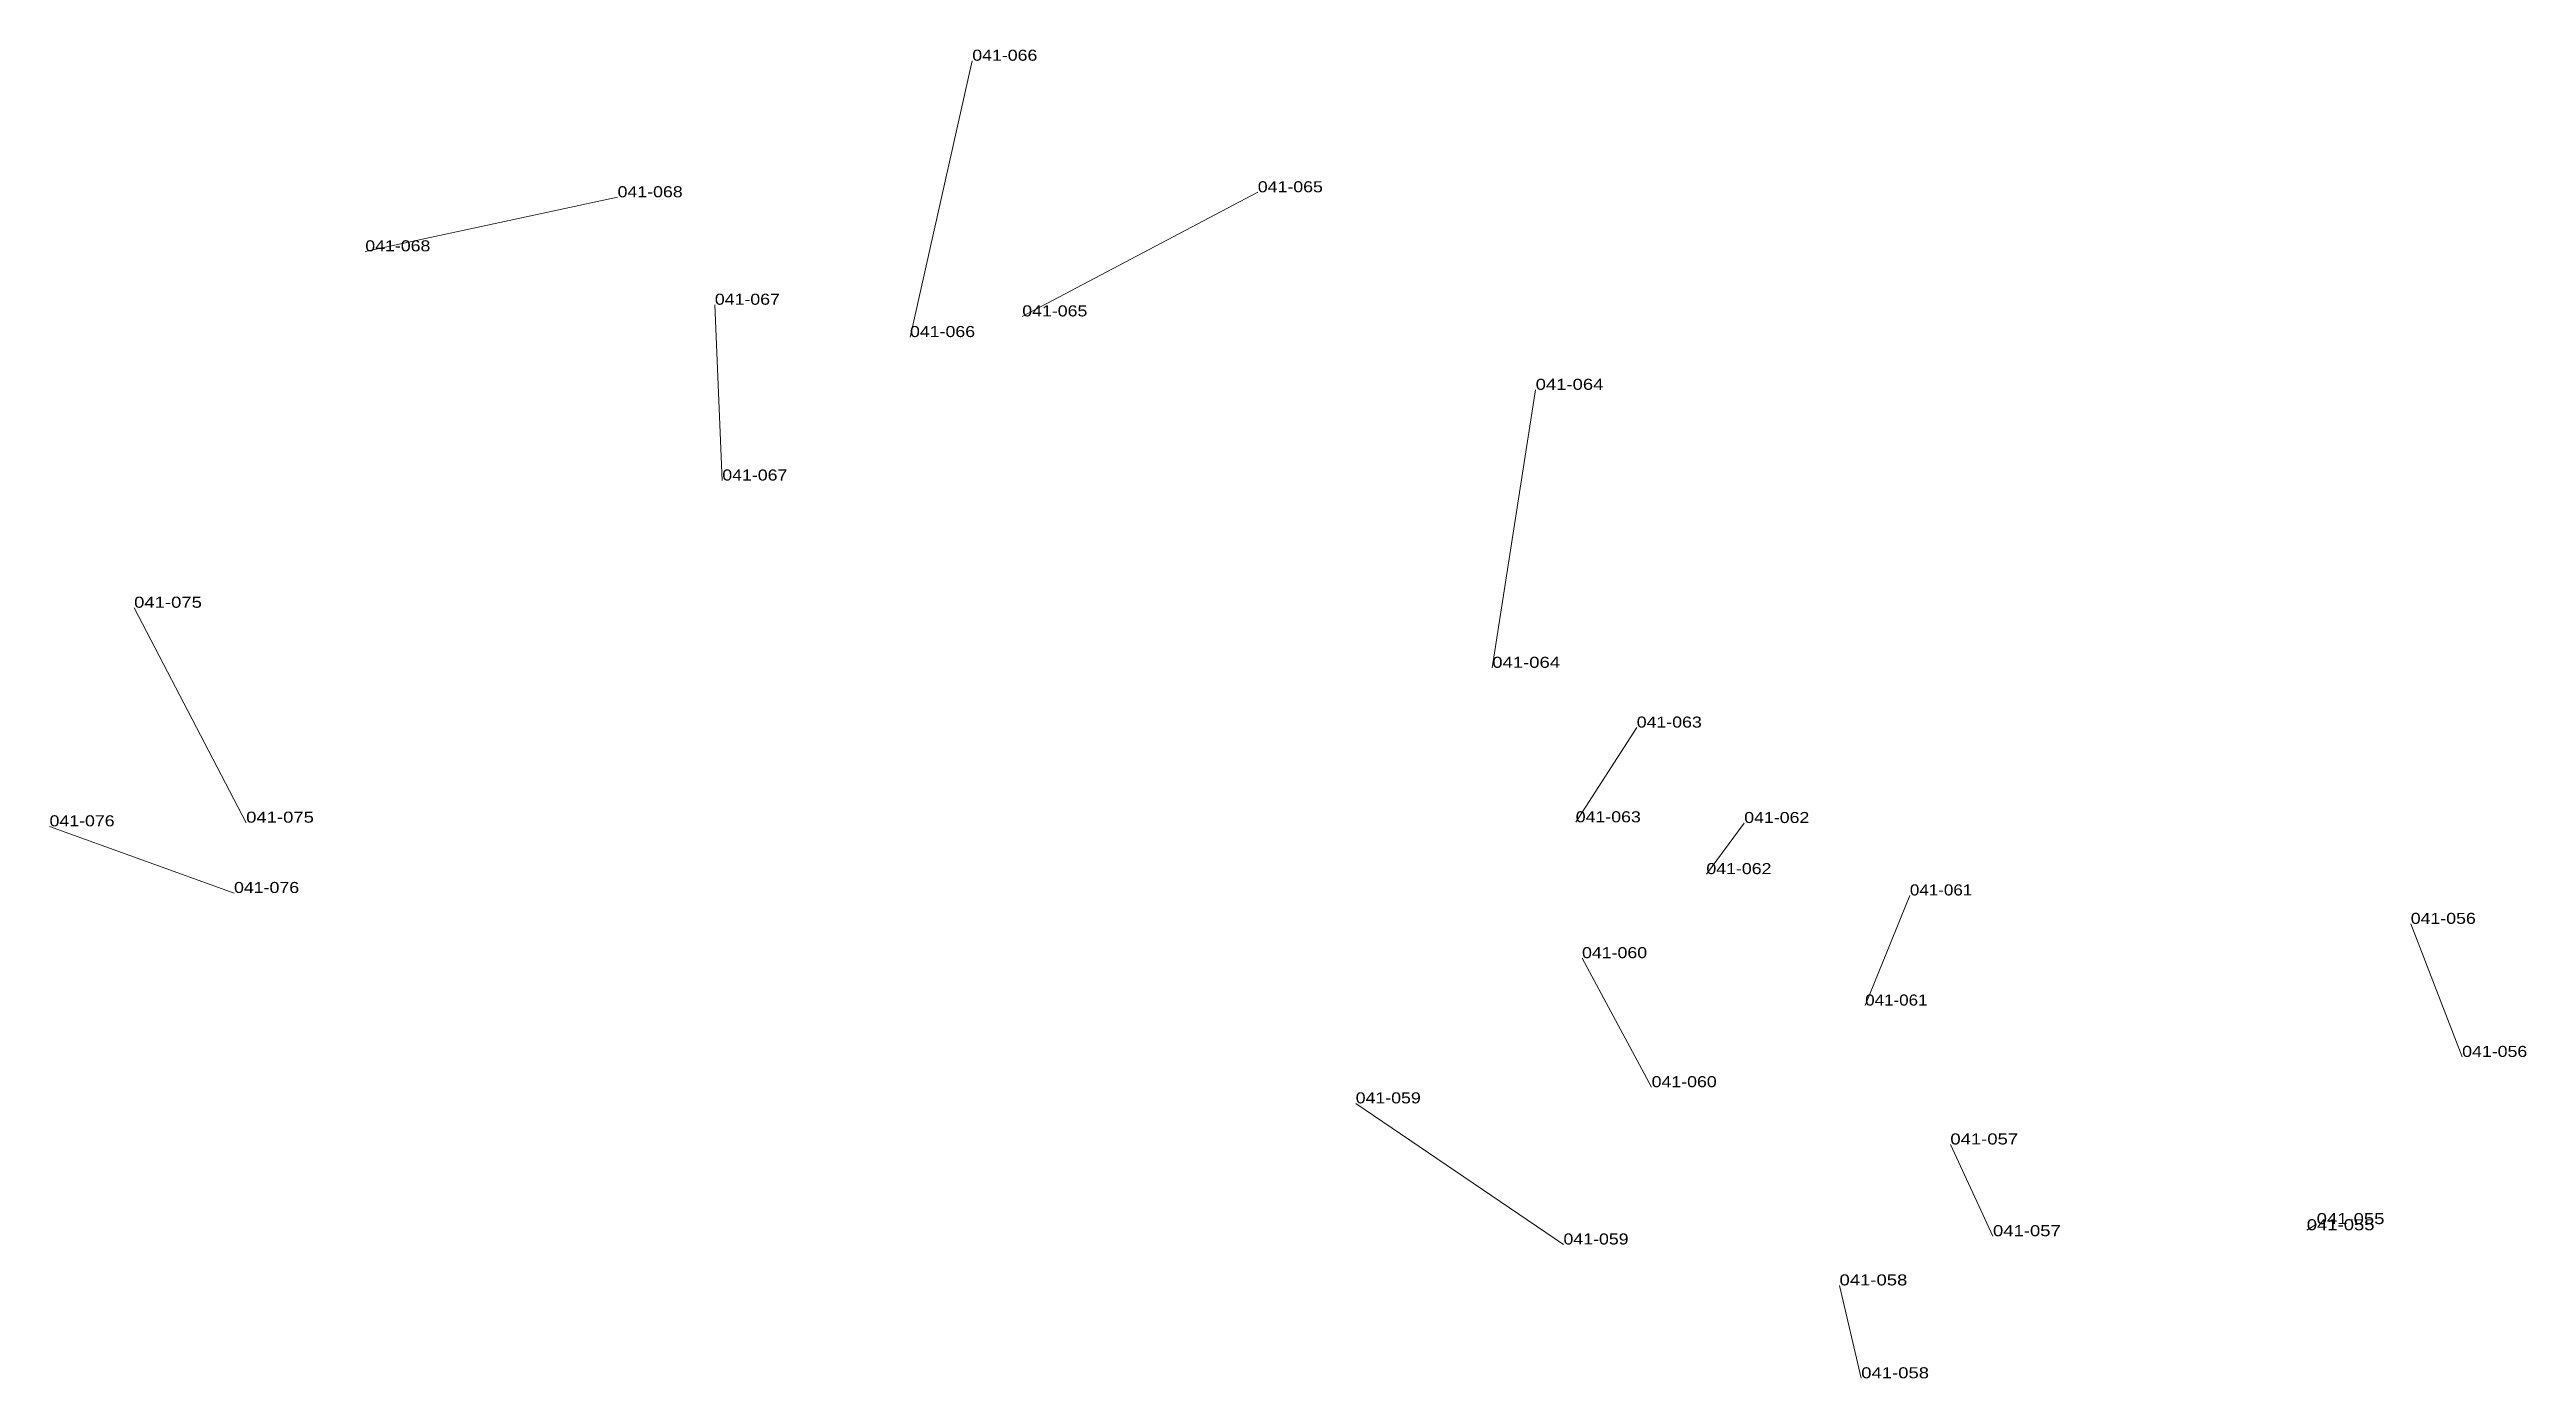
# Model space of a CAD drawing. Header units: metres. Extents: x 571156 to 607184, y 703608 to 727431.
# Drawn here: x 575344.1 to 575792.5, y 722844 to 723084.6 of the extents above; entities that cross this region are included whole.
import ezdxf

# ---------------------------------------------------------------- set-up
doc = ezdxf.new("R2010")
doc.units = ezdxf.units.M
doc.header["$LTSCALE"] = 0.8
doc.layers.add('60', color=7, linetype='Continuous', lineweight=13)
doc.layers.add('61', color=7, linetype='Continuous')

msp = doc.modelspace()

# ---------------------------------------------------------------- texts
at = {"layer": '60'}
for s, width, p in [('041-066', 1.2, (575511.14, 723082.61)), ('041-066', 1.2, (575511.14, 723082.61)), ('041-065', 1.2, (575562.83, 723058.79)), ('041-065', 1.2, (575562.83, 723058.79)), ('041-068', 1.2, (575401.27, 723048.1)), ('041-068', 1.2, (575401.27, 723048.1)), ('041-064', 1.25, (575613.12, 723023.02)), ('041-064', 1.25, (575613.12, 723023.02)), ('041-067', 1.2, (575465.89, 723006.6)), ('041-067', 1.2, (575465.89, 723006.6)), ('041-075', 1.25, (575359.42, 722983.57)), ('041-075', 1.25, (575359.42, 722983.57)), ('041-063', 1.2, (575631.42, 722961.87)), ('041-063', 1.2, (575631.42, 722961.87)), ('041-076', 1.2, (575344.11, 722943.99)), ('041-076', 1.2, (575344.11, 722943.99)), ('041-062', 1.2, (575650.88, 722944.59)), ('041-062', 1.2, (575650.88, 722944.59)), ('041-061', 1.15, (575680.87, 722931.48)), ('041-061', 1.15, (575680.87, 722931.48)), ('041-056', 1.2, (575771.53, 722926.33)), ('041-056', 1.2, (575771.53, 722926.33)), ('041-060', 1.2, (575621.52, 722920.12)), ('041-060', 1.2, (575621.52, 722920.12)), ('041-059', 1.2, (575580.55, 722893.83)), ('041-059', 1.2, (575580.55, 722893.83)), ('041-057', 1.25, (575695.91, 722869.78)), ('041-057', 1.25, (575695.91, 722869.78)), ('041-055', 1.25, (575752.71, 722870.86)), ('041-055', 1.25, (575752.71, 722870.86)), ('041-058', 1.25, (575672.06, 722844.05)), ('041-058', 1.25, (575672.06, 722844.05))]:
    msp.add_text(s, height=2, dxfattribs=dict(at, width=width)).set_placement(p)
at = {"layer": '61'}
for s, width, p in [('041-068', 1.2, (575446.94, 723057.89)), ('041-068', 1.2, (575446.94, 723057.89)), ('041-067', 1.2, (575464.54, 723038.43)), ('041-067', 1.2, (575464.54, 723038.43)), ('041-065', 1.2, (575520.19, 723036.32)), ('041-065', 1.2, (575520.19, 723036.32)), ('041-066', 1.2, (575499.87, 723032.58)), ('041-066', 1.2, (575499.87, 723032.58)), ('041-064', 1.25, (575605.27, 722972.69)), ('041-064', 1.25, (575605.27, 722972.69)), ('041-075', 1.25, (575379.7, 722944.65)), ('041-075', 1.25, (575379.7, 722944.65)), ('041-063', 1.2, (575620.38, 722944.72)), ('041-063', 1.2, (575620.38, 722944.72)), ('041-076', 1.2, (575377.51, 722931.92)), ('041-076', 1.2, (575377.51, 722931.92)), ('041-062', 1.2, (575644.03, 722935.34)), ('041-062', 1.2, (575644.03, 722935.34)), ('041-061', 1.15, (575672.77, 722911.54)), ('041-061', 1.15, (575672.77, 722911.54)), ('041-056', 1.2, (575780.84, 722902.24)), ('041-056', 1.2, (575780.84, 722902.24)), ('041-060', 1.2, (575634.12, 722896.76)), ('041-060', 1.2, (575634.12, 722896.76)), ('041-057', 1.25, (575688.19, 722886.39)), ('041-057', 1.25, (575688.19, 722886.39)), ('041-055', 1.25, (575754.5, 722871.97)), ('041-055', 1.25, (575754.5, 722871.97)), ('041-059', 1.2, (575618.16, 722868.28)), ('041-059', 1.2, (575618.16, 722868.28)), ('041-058', 1.25, (575668.13, 722860.87)), ('041-058', 1.25, (575668.13, 722860.87))]:
    msp.add_text(s, height=2, dxfattribs=dict(at, width=width)).set_placement(p)

# ---------------------------------------------------------------- linework, layer by layer
at = {"layer": '60'}
for p, q in [((575499.87, 723032.58), (575511.14, 723082.61)), ((575499.87, 723032.58), (575511.14, 723082.61)), ((575446.94, 723057.89), (575401.27, 723048.1)), ((575446.94, 723057.89), (575401.27, 723048.1)), ((575520.19, 723036.32), (575562.83, 723058.79)), ((575520.19, 723036.32), (575562.83, 723058.79)), ((575464.54, 723038.43), (575465.89, 723006.6)), ((575464.54, 723038.43), (575465.89, 723006.6)), ((575605.27, 722972.69), (575613.12, 723023.02)), ((575605.27, 722972.69), (575613.12, 723023.02)), ((575379.7, 722944.65), (575359.42, 722983.57)), ((575379.7, 722944.65), (575359.42, 722983.57)), ((575620.38, 722944.72), (575631.42, 722961.87)), ((575620.38, 722944.72), (575631.42, 722961.87)), ((575377.51, 722931.92), (575344.11, 722943.99)), ((575377.51, 722931.92), (575344.11, 722943.99)), ((575644.03, 722935.34), (575650.88, 722944.59)), ((575644.03, 722935.34), (575650.88, 722944.59)), ((575672.77, 722911.54), (575680.87, 722931.48)), ((575672.77, 722911.54), (575680.87, 722931.48)), ((575780.84, 722902.24), (575771.53, 722926.33)), ((575780.84, 722902.24), (575771.53, 722926.33)), ((575634.12, 722896.76), (575621.52, 722920.12)), ((575634.12, 722896.76), (575621.52, 722920.12)), ((575618.16, 722868.28), (575580.55, 722893.83)), ((575618.16, 722868.28), (575580.55, 722893.83)), ((575688.19, 722886.39), (575695.91, 722869.78)), ((575688.19, 722886.39), (575695.91, 722869.78)), ((575754.5, 722871.97), (575752.71, 722870.86)), ((575754.5, 722871.97), (575752.71, 722870.86)), ((575668.13, 722860.87), (575672.06, 722844.05)), ((575668.13, 722860.87), (575672.06, 722844.05))]:
    msp.add_line(p, q, dxfattribs=at)

msp.set_redraw_order([(e.dxf.handle, doc.entitydb.next_handle()) for e in msp.query("TEXT MTEXT ATTDEF DIMENSION ARC_DIMENSION")])  # texts and dimensions are drawn at this point

doc.saveas('drawing.dxf')
